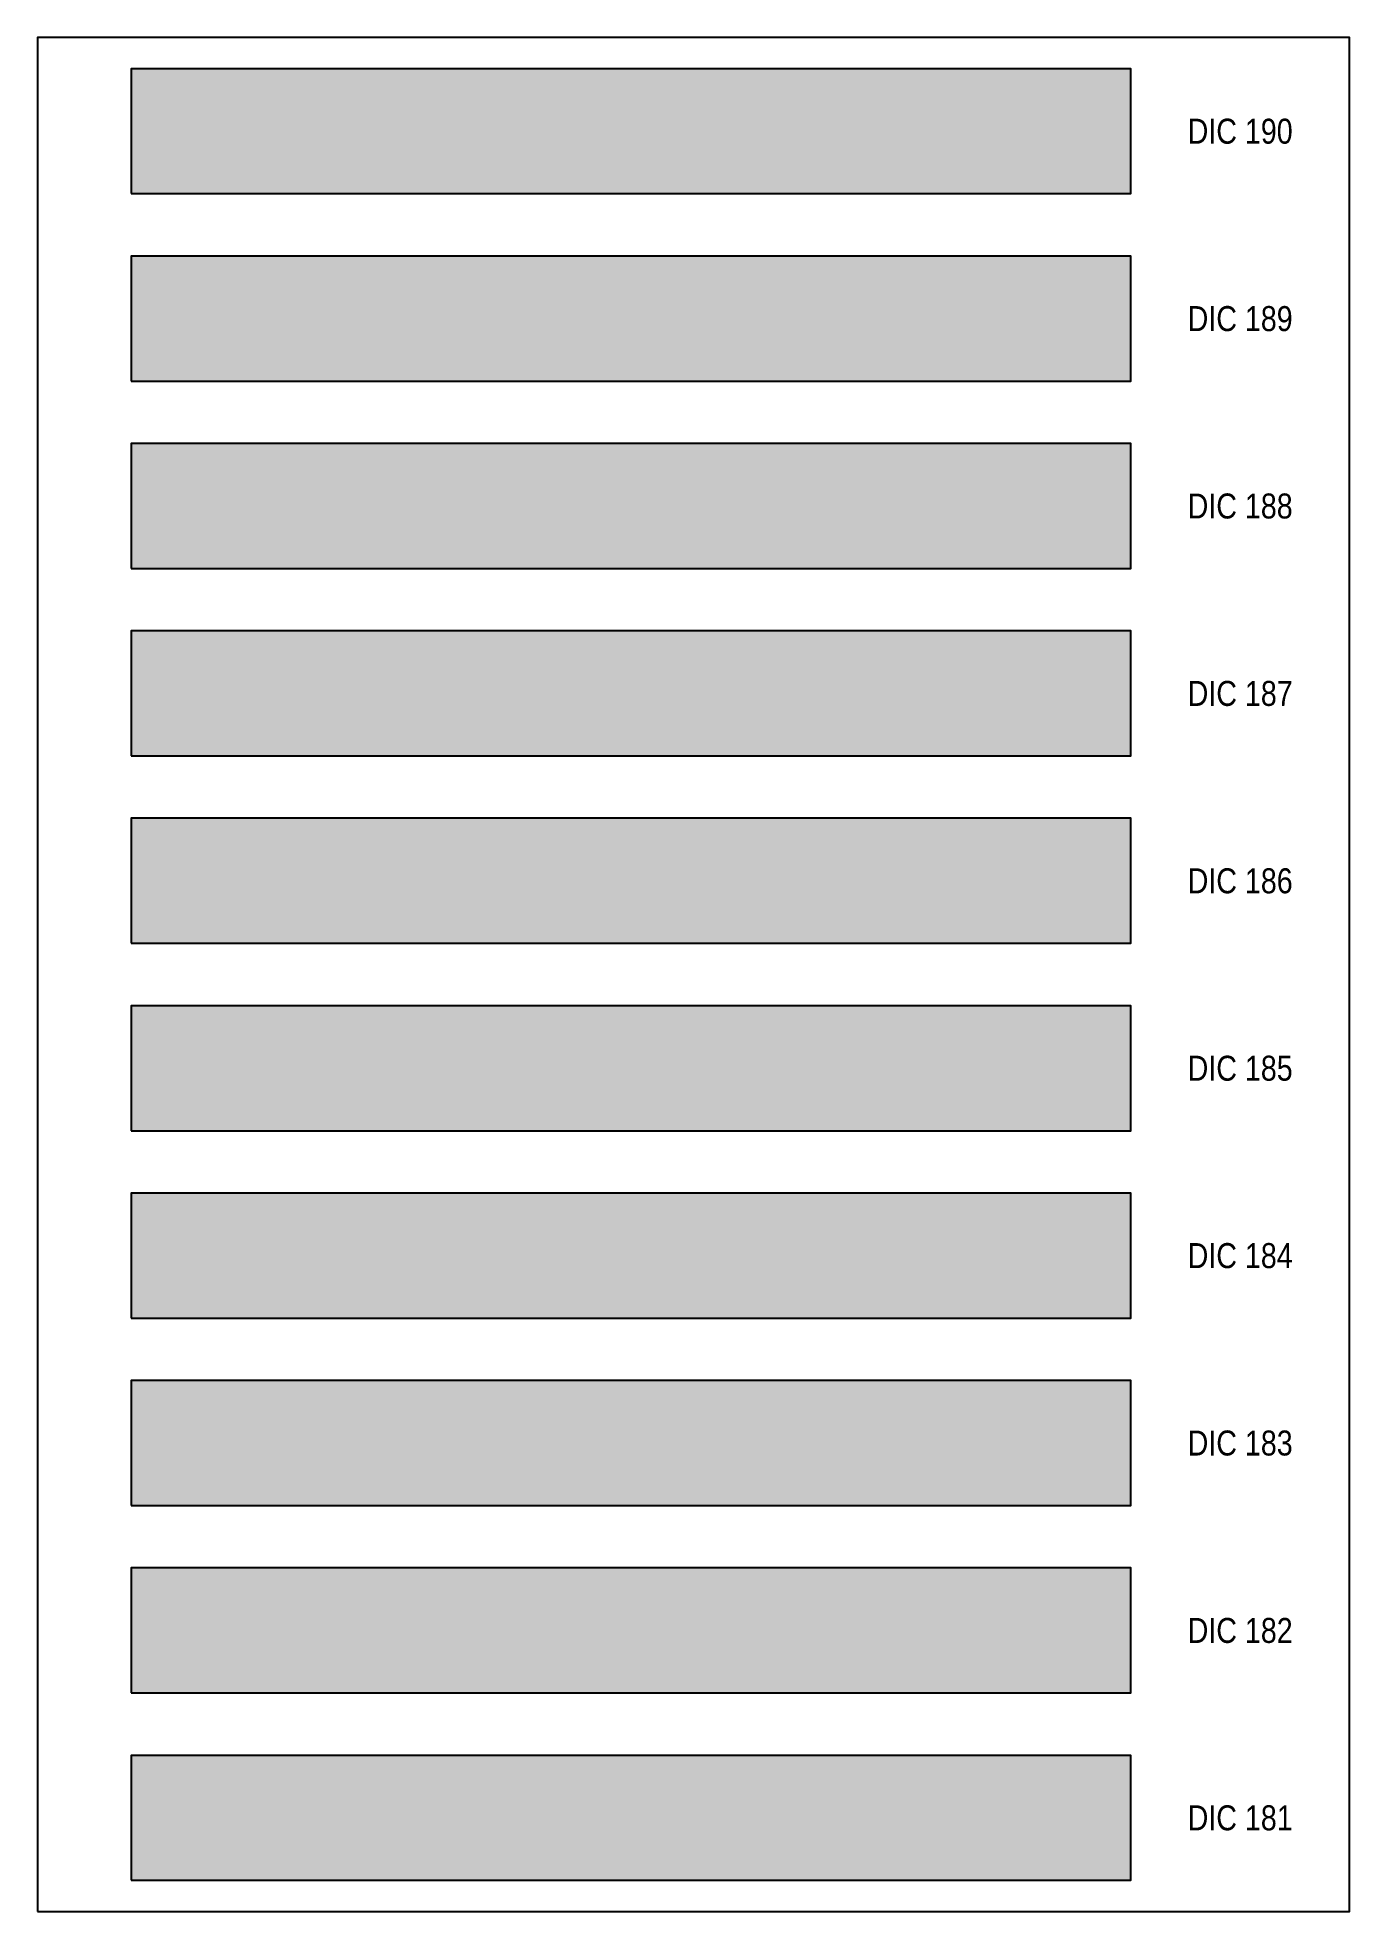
# Model space of a CAD drawing. Header units: millimetres. Extents: x -813692 to 807431, y 0 to 1813163.
# Drawn here: x 0 to 210, y 5400 to 5700 of the extents above; entities that cross this region are included whole.
import ezdxf
from ezdxf.enums import TextEntityAlignment as Align

# ---------------------------------------------------------------- set-up
doc = ezdxf.new("R2010")
doc.units = ezdxf.units.MM
doc.styles.get("Standard").update_dxf_attribs({"font": 'ARIALN.TTF'})

msp = doc.modelspace()

# ---------------------------------------------------------------- texts
at = {"layer": 'Defpoints', "color": 7, "ltscale": 100}
for s, p in [('DIC 190', (192.5, 5685)), ('DIC 190', (192.5, 5685)), ('DIC 189', (192.5, 5655)), ('DIC 189', (192.5, 5655)), ('DIC 188', (192.5, 5625)), ('DIC 188', (192.5, 5625)), ('DIC 187', (192.5, 5595)), ('DIC 187', (192.5, 5595)), ('DIC 186', (192.5, 5565)), ('DIC 186', (192.5, 5565)), ('DIC 185', (192.5, 5535)), ('DIC 185', (192.5, 5535)), ('DIC 184', (192.5, 5505)), ('DIC 184', (192.5, 5505)), ('DIC 183', (192.5, 5475)), ('DIC 183', (192.5, 5475)), ('DIC 182', (192.5, 5445)), ('DIC 182', (192.5, 5445)), ('DIC 181', (192.5, 5415)), ('DIC 181', (192.5, 5415))]:
    msp.add_text(s, height=4, dxfattribs=at).set_placement(p, align=Align.MIDDLE)

# ---------------------------------------------------------------- hatches: boundary and pattern name
at = {"layer": 'Defpoints', "ltscale": 100, "true_color": 0x9a0bb7}
msp.add_hatch(color=202, dxfattribs=at).paths.add_polyline_path([(15, 5675), (175, 5675), (175, 5695), (15, 5695)])
msp.add_hatch(color=202, dxfattribs=at).paths.add_polyline_path([(15, 5675), (175, 5675), (175, 5695), (15, 5695)])
at = {"layer": 'Defpoints', "ltscale": 100, "true_color": 0x8007b3}
msp.add_hatch(color=204, dxfattribs=at).paths.add_polyline_path([(15, 5645), (175, 5645), (175, 5665), (15, 5665)])
msp.add_hatch(color=204, dxfattribs=at).paths.add_polyline_path([(15, 5645), (175, 5645), (175, 5665), (15, 5665)])
at = {"layer": 'Defpoints', "ltscale": 100, "true_color": 0x6521a0}
msp.add_hatch(color=204, dxfattribs=at).paths.add_polyline_path([(15, 5615), (175, 5615), (175, 5635), (15, 5635)])
msp.add_hatch(color=204, dxfattribs=at).paths.add_polyline_path([(15, 5615), (175, 5615), (175, 5635), (15, 5635)])
at = {"layer": 'Defpoints', "ltscale": 100, "true_color": 0x601bb4}
msp.add_hatch(color=192, dxfattribs=at).paths.add_polyline_path([(15, 5585), (175, 5585), (175, 5605), (15, 5605)])
msp.add_hatch(color=192, dxfattribs=at).paths.add_polyline_path([(15, 5585), (175, 5585), (175, 5605), (15, 5605)])
at = {"layer": 'Defpoints', "ltscale": 100, "true_color": 0x5726b7}
msp.add_hatch(color=192, dxfattribs=at).paths.add_polyline_path([(15, 5555), (175, 5555), (175, 5575), (15, 5575)])
msp.add_hatch(color=192, dxfattribs=at).paths.add_polyline_path([(15, 5555), (175, 5555), (175, 5575), (15, 5575)])
at = {"layer": 'Defpoints', "ltscale": 100, "true_color": 0x4843c2}
msp.add_hatch(color=175, dxfattribs=at).paths.add_polyline_path([(15, 5525), (175, 5525), (175, 5545), (15, 5545)])
msp.add_hatch(color=175, dxfattribs=at).paths.add_polyline_path([(15, 5525), (175, 5525), (175, 5545), (15, 5545)])
at = {"layer": 'Defpoints', "ltscale": 100, "true_color": 0x004f8a}
msp.add_hatch(color=154, dxfattribs=at).paths.add_polyline_path([(15, 5495), (175, 5495), (175, 5515), (15, 5515)])
msp.add_hatch(color=154, dxfattribs=at).paths.add_polyline_path([(15, 5495), (175, 5495), (175, 5515), (15, 5515)])
at = {"layer": 'Defpoints', "ltscale": 100, "true_color": 0x0071c5}
msp.add_hatch(color=152, dxfattribs=at).paths.add_polyline_path([(15, 5465), (175, 5465), (175, 5485), (15, 5485)])
msp.add_hatch(color=152, dxfattribs=at).paths.add_polyline_path([(15, 5465), (175, 5465), (175, 5485), (15, 5485)])
at = {"layer": 'Defpoints', "ltscale": 100, "true_color": 0x0072ba}
msp.add_hatch(color=152, dxfattribs=at).paths.add_polyline_path([(15, 5435), (175, 5435), (175, 5455), (15, 5455)])
msp.add_hatch(color=152, dxfattribs=at).paths.add_polyline_path([(15, 5435), (175, 5435), (175, 5455), (15, 5455)])
at = {"layer": 'Defpoints', "ltscale": 100, "true_color": 0x0081b8}
msp.add_hatch(color=142, dxfattribs=at).paths.add_polyline_path([(15, 5405), (175, 5405), (175, 5425), (15, 5425)])
msp.add_hatch(color=142, dxfattribs=at).paths.add_polyline_path([(15, 5405), (175, 5405), (175, 5425), (15, 5425)])

# ---------------------------------------------------------------- linework, layer by layer
at = {"layer": 'Defpoints', "color": 7, "ltscale": 100}
msp.add_lwpolyline([(0, 5400), (210, 5400), (210, 5700), (0, 5700)], close=True, dxfattribs=at)
msp.add_lwpolyline([(0, 5400), (210, 5400), (210, 5700), (0, 5700)], close=True, dxfattribs=at)
at = {"layer": 'Defpoints', "color": 202, "ltscale": 100, "true_color": 0x9a0bb7}
msp.add_lwpolyline([(15, 5675), (175, 5675), (175, 5695), (15, 5695)], close=True, dxfattribs=at)
msp.add_lwpolyline([(15, 5675), (175, 5675), (175, 5695), (15, 5695)], close=True, dxfattribs=at)
at = {"layer": 'Defpoints', "color": 204, "ltscale": 100, "true_color": 0x8007b3}
msp.add_lwpolyline([(15, 5645), (175, 5645), (175, 5665), (15, 5665)], close=True, dxfattribs=at)
msp.add_lwpolyline([(15, 5645), (175, 5645), (175, 5665), (15, 5665)], close=True, dxfattribs=at)
at = {"layer": 'Defpoints', "color": 204, "ltscale": 100, "true_color": 0x6521a0}
msp.add_lwpolyline([(15, 5615), (175, 5615), (175, 5635), (15, 5635)], close=True, dxfattribs=at)
msp.add_lwpolyline([(15, 5615), (175, 5615), (175, 5635), (15, 5635)], close=True, dxfattribs=at)
at = {"layer": 'Defpoints', "color": 192, "ltscale": 100, "true_color": 0x601bb4}
msp.add_lwpolyline([(15, 5585), (175, 5585), (175, 5605), (15, 5605)], close=True, dxfattribs=at)
msp.add_lwpolyline([(15, 5585), (175, 5585), (175, 5605), (15, 5605)], close=True, dxfattribs=at)
at = {"layer": 'Defpoints', "color": 192, "ltscale": 100, "true_color": 0x5726b7}
msp.add_lwpolyline([(15, 5555), (175, 5555), (175, 5575), (15, 5575)], close=True, dxfattribs=at)
msp.add_lwpolyline([(15, 5555), (175, 5555), (175, 5575), (15, 5575)], close=True, dxfattribs=at)
at = {"layer": 'Defpoints', "color": 175, "ltscale": 100, "true_color": 0x4843c2}
msp.add_lwpolyline([(15, 5525), (175, 5525), (175, 5545), (15, 5545)], close=True, dxfattribs=at)
msp.add_lwpolyline([(15, 5525), (175, 5525), (175, 5545), (15, 5545)], close=True, dxfattribs=at)
at = {"layer": 'Defpoints', "color": 154, "ltscale": 100, "true_color": 0x004f8a}
msp.add_lwpolyline([(15, 5495), (175, 5495), (175, 5515), (15, 5515)], close=True, dxfattribs=at)
msp.add_lwpolyline([(15, 5495), (175, 5495), (175, 5515), (15, 5515)], close=True, dxfattribs=at)
at = {"layer": 'Defpoints', "color": 152, "ltscale": 100, "true_color": 0x0071c5}
msp.add_lwpolyline([(15, 5465), (175, 5465), (175, 5485), (15, 5485)], close=True, dxfattribs=at)
msp.add_lwpolyline([(15, 5465), (175, 5465), (175, 5485), (15, 5485)], close=True, dxfattribs=at)
at = {"layer": 'Defpoints', "color": 152, "ltscale": 100, "true_color": 0x0072ba}
msp.add_lwpolyline([(15, 5435), (175, 5435), (175, 5455), (15, 5455)], close=True, dxfattribs=at)
msp.add_lwpolyline([(15, 5435), (175, 5435), (175, 5455), (15, 5455)], close=True, dxfattribs=at)
at = {"layer": 'Defpoints', "color": 142, "ltscale": 100, "true_color": 0x0081b8}
msp.add_lwpolyline([(15, 5405), (175, 5405), (175, 5425), (15, 5425)], close=True, dxfattribs=at)
msp.add_lwpolyline([(15, 5405), (175, 5405), (175, 5425), (15, 5425)], close=True, dxfattribs=at)

msp.set_redraw_order([(e.dxf.handle, doc.entitydb.next_handle()) for e in msp.query("TEXT MTEXT ATTDEF DIMENSION ARC_DIMENSION")])  # texts and dimensions are drawn at this point

doc.saveas('drawing.dxf')
